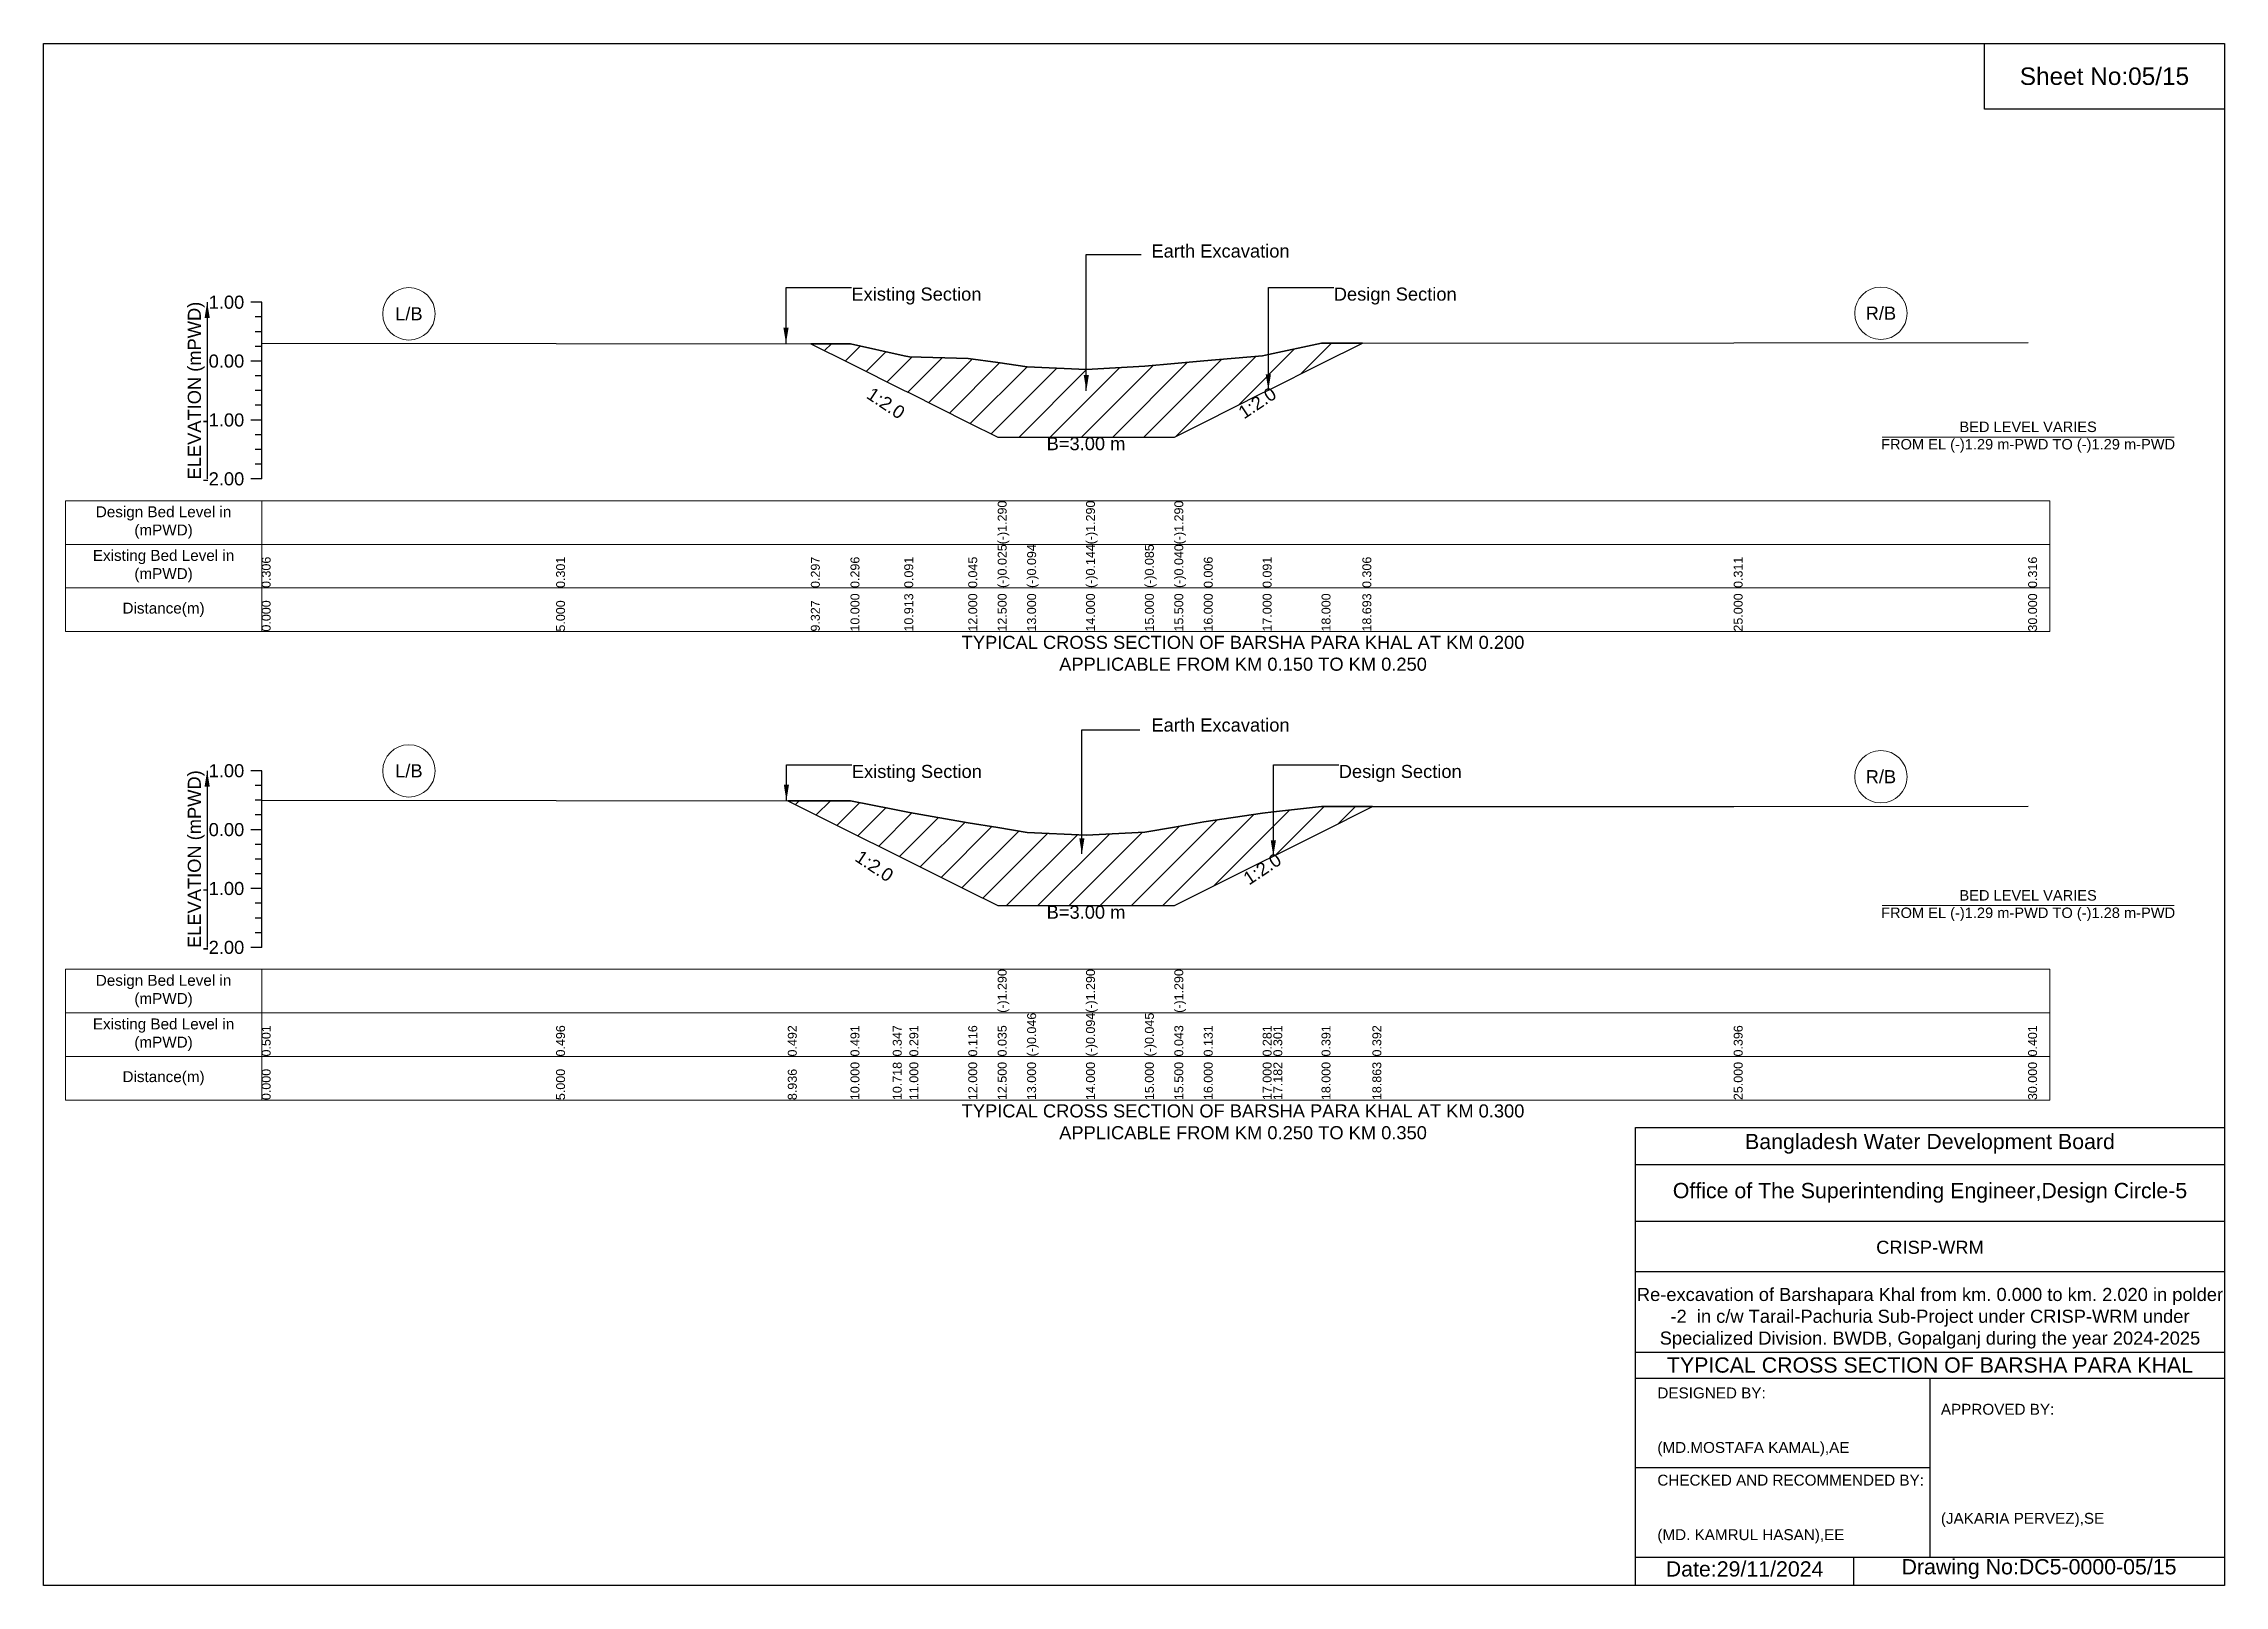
# Model space of a CAD drawing. Header units: inches. Extents: x 91000 to 248000, y -12937 to 0.
# Drawn here: x 140000 to 148000, y -5656 to 0 of the extents above; entities that cross this region are included whole.
import ezdxf

# ---------------------------------------------------------------- set-up
doc = ezdxf.new("R2010")
doc.units = ezdxf.units.IN
doc.header["$LTSCALE"] = 7
doc.header["$MEASUREMENT"] = 0
for name, color, linetype, lineweight in [('Cross section Data Border', 7, 'Continuous', 9), ('Cross Section Labels', 7, 'Continuous', 9), ('Existing_Bed_Level for Xsection', 7, 'Continuous', 25)]:
    doc.layers.add(name, color=color, linetype=linetype, lineweight=lineweight)
doc.styles.get("Standard").update_dxf_attribs({"font": 'arial.ttf'})
doc.dimstyles.get("Standard").update_dxf_attribs({"dimtxt": 0.18, "dimasz": 0.18, "dimexe": 0.18, "dimexo": 0.0625, "dimgap": 0.09, "dimtad": 0, "dimtih": 1, "dimtoh": 1, "dimdec": 4, "dimzin": 0, "dimdsep": 46, "dimtxsty": 'Standard', "dimcen": 0.09, "dimadec": 0, "dimazin": 0, "dimtfac": 1, "dimtdec": 4, "dimtofl": 0, "dimtmove": 0, "dimatfit": 3, "dimfxl": 1, "dimtolj": 1, "dimtzin": 0, "dimarcsym": 0})

msp = doc.modelspace()

# ---------------------------------------------------------------- texts
at = {"attachment_point": 5}
for s, insert, char_height in [('Sheet No:05/15', (147560, -120), 64), ('Bangladesh Water Development Board', (146920, -4036), 56), ('Office of The Superintending Engineer,Design Circle-5', (146920, -4216), 56)]:
    msp.add_mtext(s, dxfattribs=dict(at, insert=insert, char_height=char_height))
for s, insert, char_height, width, attachment_point in [('CRISP-WRM', (146920, -4416), 48, 2240, 5), ('Re-excavation of Barshapara Khal from km. 0.000 to km. 2.020 in polder -2  in c/w Tarail-Pachuria Sub-Project under CRISP-WRM under Specialized Division. BWDB, Gopalganj during the year 2024-2025', (146920, -4676), 48, 2160, 5), ('TYPICAL CROSS SECTION OF BARSHA PARA KHAL', (146920, -4848), 56, 2240, 5), ('DESIGNED BY:^J^J^J(MD.MOSTAFA KAMAL),AE', (145920, -5056), 40, 1120, 4), ('APPROVED BY:^J^J^J^J^J^J(JAKARIA PERVEZ),SE', (146960, -5216), 40, 1120, 4), ('CHECKED AND RECOMMENDED BY:^J^J^J(MD. KAMRUL HASAN),EE', (145920, -5376), 40, 1120, 4), ('Date:29/11/2024', (146240, -5596), 56, 1120, 5), ('Drawing No:DC5-0000-05/15', (147320, -5596), 56, 1760, 5)]:
    msp.add_mtext(s, dxfattribs=dict(insert=insert, char_height=char_height, width=width, attachment_point=attachment_point))
at = {"layer": 'Cross section Data Border', "char_height": 40, "width": 640, "attachment_point": 5}
for s, insert in [('Design Bed Level in (mPWD)', (140440, -1756.9)), ('Existing Bed Level in (mPWD)', (140440, -1916.9)), ('Distance(m)', (140440, -2076.9)), ('Design Bed Level in (mPWD)', (140440, -3475.7)), ('Existing Bed Level in (mPWD)', (140440, -3635.7)), ('Distance(m)', (140440, -3795.7))]:
    msp.add_mtext(s, dxfattribs=dict(at, insert=insert))
at = {"layer": 'Cross Section Labels'}
for s, insert, char_height, attachment_point in [('Earth Excavation', (144064, -736.8), 48, 1), ('Existing Section', (142963.4, -894.9), 48, 1), ('Design Section', (144732.8, -894.9), 48, 1), ('L/B', (141340, -991.3), 48, 5), ('R/B', (146740, -989.2), 48, 5), ('BED LEVEL VARIES ^JFROM EL (-)1.29 m-PWD TO (-)1.29 m-PWD', (147280, -1443.5), 38.4, 5), ('B=3.00 m', (143824, -1443.5), 48, 2), ('TYPICAL CROSS SECTION OF BARSHA PARA KHAL AT KM 0.200^JAPPLICABLE FROM KM 0.150 TO KM 0.250', (144400, -2236.9), 48, 5), ('Earth Excavation', (144064, -2475.8), 48, 1), ('L/B', (141340, -2668), 48, 5), ('Existing Section', (142964.9, -2646.1), 48, 1), ('Design Section', (144751.2, -2646.1), 48, 1), ('R/B', (146740, -2689.6), 48, 5), ('BED LEVEL VARIES ^JFROM EL (-)1.29 m-PWD TO (-)1.28 m-PWD', (147280, -3162.3), 38.4, 5), ('B=3.00 m', (143824, -3162.3), 48, 2), ('TYPICAL CROSS SECTION OF BARSHA PARA KHAL AT KM 0.300^JAPPLICABLE FROM KM 0.250 TO KM 0.350', (144400, -3955.7), 48, 5)]:
    msp.add_mtext(s, dxfattribs=dict(at, insert=insert, char_height=char_height, attachment_point=attachment_point))
at = {"layer": 'Cross Section Labels', "char_height": 48, "attachment_point": 2}
for insert, rotation in [((143103.3, -1299.2), 326.30993), ((144438.8, -1298.1), 33.69007), ((143061.1, -2996.9), 326.30993), ((144457.2, -3007.7), 33.69007)]:
    msp.add_mtext('1:2.0', dxfattribs=dict(at, insert=insert, rotation=rotation))
at = {"layer": 'Existing_Bed_Level for Xsection', "rotation": 90}
for s, insert, char_height, attachment_point in [('ELEVATION (mPWD)', (140560, -1272.9), 48, 5), ('(-)1.290', (143500, -1836.9), 32.8, 1), ('(-)1.290', (143824, -1836.9), 32.8, 1), ('(-)1.290', (144148, -1836.9), 32.8, 1), ('(-)0.025', (143500, -1996.9), 32.8, 1), ('(-)0.094', (143608, -1996.9), 32.8, 1), ('(-)0.144', (143824, -1996.9), 32.8, 1), ('(-)0.085', (144040, -1996.9), 32.8, 1), ('(-)0.040', (144148, -1996.9), 32.8, 1), ('0.306', (140800, -1996.9), 32.8, 1), ('0.301', (141880, -1996.9), 32.8, 1), ('0.297', (142814.6, -1996.9), 32.8, 1), ('0.296', (142960, -1996.9), 32.8, 1), ('0.091', (143157.3, -1996.9), 32.8, 1), ('0.045', (143392, -1996.9), 32.8, 1), ('0.006', (144256, -1996.9), 32.8, 1), ('0.091', (144472, -1996.9), 32.8, 1), ('0.306', (144837.7, -1996.9), 32.8, 1), ('0.311', (146200, -1996.9), 32.8, 1), ('0.316', (147280, -1996.9), 32.8, 1), ('0.000', (140800, -2156.9), 32.8, 1), ('5.000', (141880, -2156.9), 32.8, 1), ('9.327', (142814.6, -2156.9), 32.8, 1), ('10.000', (142960, -2156.9), 32.8, 1), ('10.913', (143157.3, -2156.9), 32.8, 1), ('12.000', (143392, -2156.9), 32.8, 1), ('12.500', (143500, -2156.9), 32.8, 1), ('13.000', (143608, -2156.9), 32.8, 1), ('14.000', (143824, -2156.9), 32.8, 1), ('15.000', (144040, -2156.9), 32.8, 1), ('15.500', (144148, -2156.9), 32.8, 1), ('16.000', (144256, -2156.9), 32.8, 1), ('17.000', (144472, -2156.9), 32.8, 1), ('18.000', (144688, -2156.9), 32.8, 1), ('18.693', (144837.7, -2156.9), 32.8, 1), ('25.000', (146200, -2156.9), 32.8, 1), ('30.000', (147280, -2156.9), 32.8, 1), ('ELEVATION (mPWD)', (140560, -2991.7), 48, 5), ('(-)1.290', (143500, -3555.7), 32.8, 1), ('(-)1.290', (143824, -3555.7), 32.8, 1), ('(-)1.290', (144148, -3555.7), 32.8, 1), ('(-)0.046', (143608, -3715.7), 32.8, 1), ('(-)0.094', (143824, -3715.7), 32.8, 1), ('(-)0.045', (144040, -3715.7), 32.8, 1), ('0.501', (140800, -3715.7), 32.8, 1), ('0.496', (141880, -3715.7), 32.8, 1), ('0.492', (142730.1, -3715.7), 32.8, 1), ('0.491', (142960, -3715.7), 32.8, 1), ('0.347', (143115.1, -3715.7), 32.8, 1), ('0.291', (143176, -3715.7), 32.8, 1), ('0.116', (143392, -3715.7), 32.8, 1), ('0.035', (143500, -3715.7), 32.8, 1), ('0.043', (144148, -3715.7), 32.8, 1), ('0.131', (144256, -3715.7), 32.8, 1), ('0.281', (144472, -3715.7), 32.8, 1), ('0.301', (144511.2, -3715.7), 32.8, 1), ('0.391', (144688, -3715.7), 32.8, 1), ('0.392', (144874.5, -3715.7), 32.8, 1), ('0.396', (146200, -3715.7), 32.8, 1), ('0.401', (147280, -3715.7), 32.8, 1), ('10.000', (142960, -3875.7), 32.8, 1), ('10.718', (143115.1, -3875.7), 32.8, 1), ('11.000', (143176, -3875.7), 32.8, 1), ('12.000', (143392, -3875.7), 32.8, 1), ('12.500', (143500, -3875.7), 32.8, 1), ('13.000', (143608, -3875.7), 32.8, 1), ('14.000', (143824, -3875.7), 32.8, 1), ('15.000', (144040, -3875.7), 32.8, 1), ('15.500', (144148, -3875.7), 32.8, 1), ('16.000', (144256, -3875.7), 32.8, 1), ('17.000', (144472, -3875.7), 32.8, 1), ('17.182', (144511.2, -3875.7), 32.8, 1), ('18.000', (144688, -3875.7), 32.8, 1), ('18.863', (144874.5, -3875.7), 32.8, 1), ('25.000', (146200, -3875.7), 32.8, 1), ('30.000', (147280, -3875.7), 32.8, 1), ('0.000', (140800, -3875.7), 32.8, 1), ('5.000', (141880, -3875.7), 32.8, 1), ('8.936', (142730.1, -3875.7), 32.8, 1)]:
    msp.add_mtext(s, dxfattribs=dict(at, insert=insert, char_height=char_height, attachment_point=attachment_point))
at = {"layer": 'Existing_Bed_Level for Xsection', "char_height": 48, "attachment_point": 6}
for s, insert in [('1.00', (140736, -948.9)), ('0.00', (140736, -1164.9)), ('-1.00', (140736, -1380.9)), ('-2.00', (140736, -1596.9)), ('1.00', (140736, -2667.7)), ('0.00', (140736, -2883.7)), ('-1.00', (140736, -3099.7)), ('-2.00', (140736, -3315.7))]:
    msp.add_mtext(s, dxfattribs=dict(at, insert=insert))

# ---------------------------------------------------------------- hatches: boundary and pattern name
at = {"layer": 'Existing_Bed_Level for Xsection'}
h = msp.add_hatch(dxfattribs=at)
h.set_pattern_fill('ANSI31', color=256, scale=648, style=0)
h.paths.add_polyline_path([(142814.6, -1100.8), (142960, -1173.5), (143157.3, -1272.2), (143176, -1281.5), (143392, -1389.5), (143500, -1443.5), (143608, -1443.5), (143824, -1443.5), (144040, -1443.5), (144148, -1443.5), (144256, -1389.5), (144472, -1281.5), (144492.8, -1271.1), (144688, -1173.5), (144837.7, -1098.7), (144688, -1098.8), (144492.8, -1140.8), (144472, -1145.2), (144256, -1163.6), (144148, -1173.4), (144040, -1183.3), (143824, -1196), (143608, -1185.2), (143500, -1170.2), (143392, -1155.2), (143176, -1149.6), (143157.3, -1145.3), (142960, -1101)])
h = msp.add_hatch(dxfattribs=at)
h.set_pattern_fill('ANSI31', color=256, scale=648, style=0)
h.set_pattern_definition([(45, (0, 160), (-57.27565, 57.27565), [])])
h.paths.add_polyline_path([(142730.1, -2777.4), (142960, -2892.3), (143115.1, -2969.9), (143176, -3000.3), (143392, -3108.3), (143500, -3162.3), (143608, -3162.3), (143824, -3162.3), (144040, -3162.3), (144148, -3162.3), (144256, -3108.3), (144472, -3000.3), (144511.2, -2980.7), (144688, -2892.3), (144874.5, -2799.1), (144688, -2799.2), (144511.2, -2818.7), (144472, -2823), (144256, -2855.4), (144148, -2874.4), (144040, -2893.4), (143824, -2904), (143608, -2893.6), (143500, -2876.1), (143392, -2858.6), (143176, -2820.8), (143115.1, -2808.7), (142960, -2777.6)])

# ---------------------------------------------------------------- linework, layer by layer
for points in [[(140000, 0), (148000, 0), (148000, -5656), (140000, -5656)], [(147120, 0), (148000, 0), (148000, -240), (147120, -240)]]:
    msp.add_lwpolyline(points, close=True)
for points in [[(145840, -5656), (145840, -3976), (148000, -3976)], [(145840, -4112), (148000, -4112)], [(145840, -4320), (148000, -4320)], [(145840, -4504), (148000, -4504)], [(145840, -4800), (148000, -4800)], [(145840, -4896), (148000, -4896)], [(146920, -4896), (146920, -5552)], [(145840, -5224), (146920, -5224)], [(145840, -5552), (148000, -5552)], [(146640, -5552), (146640, -5656)]]:
    msp.add_lwpolyline(points)
at = {"layer": 'Cross section Data Border'}
for points in [[(140080, -1676.9), (147360, -1676.9), (147360, -2156.9), (140080, -2156.9)], [(140080, -3395.7), (147360, -3395.7), (147360, -3875.7), (140080, -3875.7)]]:
    msp.add_lwpolyline(points, close=True, dxfattribs=at)
for points in [[(140800, -1676.9), (140800, -2156.9)], [(140080, -1836.9), (147360, -1836.9)], [(140080, -1996.9), (147360, -1996.9)], [(140800, -3395.7), (140800, -3875.7)], [(140080, -3555.7), (147360, -3555.7)], [(140080, -3715.7), (147360, -3715.7)]]:
    msp.add_lwpolyline(points, dxfattribs=at)
at = {"layer": 'Cross Section Labels'}
for points in [[(146744.2, -1443.5), (147815.8, -1443.5)], [(146744.2, -3162.3), (147815.8, -3162.3)]]:
    msp.add_lwpolyline(points, dxfattribs=at)
for centre in [(141340, -991.3), (146740, -989.2), (141340, -2668), (146740, -2689.6)]:
    msp.add_circle(centre, 96, dxfattribs=at)
at = {"layer": 'Existing_Bed_Level for Xsection'}
for points in [[(140800, -948.9), (140760, -948.9)], [(140800, -1596.9), (140800, -1380.9), (140800, -1164.9), (140800, -948.9)], [(140800, -1002.9), (140776, -1002.9)], [(140800, -1056.9), (140776, -1056.9)], [(140800, -1110.9), (140776, -1110.9)], [(140800, -1098.8), (141880, -1099.9), (142814.6, -1100.8), (142960, -1101), (143157.3, -1145.3), (143176, -1149.6), (143392, -1155.2), (143500, -1170.2), (143500, -1170.2), (143608, -1185.2), (143824, -1196), (143824, -1196), (144040, -1183.3), (144148, -1173.4), (144148, -1173.4), (144256, -1163.6), (144472, -1145.2), (144492.8, -1140.8), (144688, -1098.8), (144837.7, -1098.7), (146200, -1097.7), (147280, -1096.6)], [(140800, -1164.9), (140760, -1164.9)], [(140800, -1218.9), (140776, -1218.9)], [(140800, -1272.9), (140776, -1272.9)], [(140800, -1326.9), (140776, -1326.9)], [(140800, -1380.9), (140760, -1380.9)], [(140800, -1434.9), (140776, -1434.9)], [(140800, -1488.9), (140776, -1488.9)], [(140800, -1596.9), (140760, -1596.9)], [(140800, -1542.9), (140776, -1542.9)], [(140800, -2667.7), (140760, -2667.7)], [(140800, -3315.7), (140800, -3099.7), (140800, -2883.7), (140800, -2667.7)], [(140800, -2721.7), (140776, -2721.7)], [(140800, -2775.7), (140776, -2775.7)], [(140800, -2775.5), (141880, -2776.6), (142730.1, -2777.4), (142960, -2777.6), (143115.1, -2808.7), (143176, -2820.8), (143392, -2858.6), (143500, -2876.1), (143500, -2876.1), (143608, -2893.6), (143824, -2904), (143824, -2904), (144040, -2893.4), (144148, -2874.4), (144148, -2874.4), (144256, -2855.4), (144472, -2823), (144511.2, -2818.7), (144688, -2799.2), (144874.5, -2799.1), (146200, -2798.2), (147280, -2797.1)], [(140800, -2829.7), (140776, -2829.7)], [(140800, -2883.7), (140760, -2883.7)], [(140800, -2937.7), (140776, -2937.7)], [(140800, -2991.7), (140776, -2991.7)], [(140800, -3099.7), (140760, -3099.7)], [(140800, -3045.7), (140776, -3045.7)], [(140800, -3153.7), (140776, -3153.7)], [(140800, -3207.7), (140776, -3207.7)], [(140800, -3261.7), (140776, -3261.7)], [(140800, -3315.7), (140760, -3315.7)]]:
    msp.add_lwpolyline(points, dxfattribs=at)
for points in [[(142814.6, -1100.8), (142960, -1173.5), (143157.3, -1272.2), (143176, -1281.5), (143392, -1389.5), (143500, -1443.5), (143500, -1443.5), (143608, -1443.5), (143824, -1443.5), (143824, -1443.5), (144040, -1443.5), (144148, -1443.5), (144148, -1443.5), (144256, -1389.5), (144472, -1281.5), (144492.8, -1271.1), (144688, -1173.5), (144837.7, -1098.7), (144837.7, -1098.7), (144837.7, -1098.7), (144688, -1098.8), (144492.8, -1140.8), (144472, -1145.2), (144256, -1163.6), (144148, -1173.4), (144148, -1173.4), (144040, -1183.3), (143824, -1196), (143824, -1196), (143608, -1185.2), (143500, -1170.2), (143500, -1170.2), (143392, -1155.2), (143176, -1149.6), (143157.3, -1145.3), (142960, -1101)], [(142730.1, -2777.4), (142730.1, -2777.4), (142960, -2892.3), (143115.1, -2969.9), (143176, -3000.3), (143392, -3108.3), (143500, -3162.3), (143500, -3162.3), (143608, -3162.3), (143824, -3162.3), (143824, -3162.3), (144040, -3162.3), (144148, -3162.3), (144148, -3162.3), (144256, -3108.3), (144472, -3000.3), (144511.2, -2980.7), (144688, -2892.3), (144874.5, -2799.1), (144874.5, -2799.1), (144874.5, -2799.1), (144688, -2799.2), (144511.2, -2818.7), (144472, -2823), (144256, -2855.4), (144148, -2874.4), (144148, -2874.4), (144040, -2893.4), (143824, -2904), (143824, -2904), (143608, -2893.6), (143500, -2876.1), (143500, -2876.1), (143392, -2858.6), (143176, -2820.8), (143115.1, -2808.7), (142960, -2777.6), (142730.1, -2777.4)]]:
    msp.add_lwpolyline(points, close=True, dxfattribs=at)

msp.set_redraw_order([(e.dxf.handle, doc.entitydb.next_handle()) for e in msp.query("TEXT MTEXT ATTDEF DIMENSION ARC_DIMENSION")])  # texts and dimensions are drawn at this point

# ---------------------------------------------------------------- leaders
at = {"layer": 'Cross Section Labels', "annotation_type": 0, "has_hookline": 1, "hookline_direction": 0}
for points, text_width in [([(143825.1, -1273.3), (143825.1, -773.4), (144026, -773.4)], 497), ([(142723.4, -1099.9), (142723.4, -894.9), (142963.3, -894.9)], 467.2), ([(144492.8, -1271.1), (144492.8, -894.9), (144732.8, -894.9)], 441.2), ([(143808.8, -2972.8), (143808.8, -2517.7), (144020.9, -2517.7)], 497), ([(142724.9, -2776.6), (142724.9, -2646.1), (142964.8, -2646.1)], 467.2), ([(144511.2, -2980.7), (144511.2, -2646.1), (144751.1, -2646.1)], 441.2)]:
    msp.add_leader(points, dimstyle='Standard', override={"dimasz": 57.6}, dxfattribs=dict(at, text_width=text_width))
at = {"layer": 'Existing_Bed_Level for Xsection'}
for points in [[(140600, -948.9), (140600, -1596.9)], [(140600, -2667.7), (140600, -3315.7)]]:
    msp.add_leader(points, dimstyle='Standard', override={"dimasz": 57.6}, dxfattribs=at)

doc.saveas('drawing.dxf')
